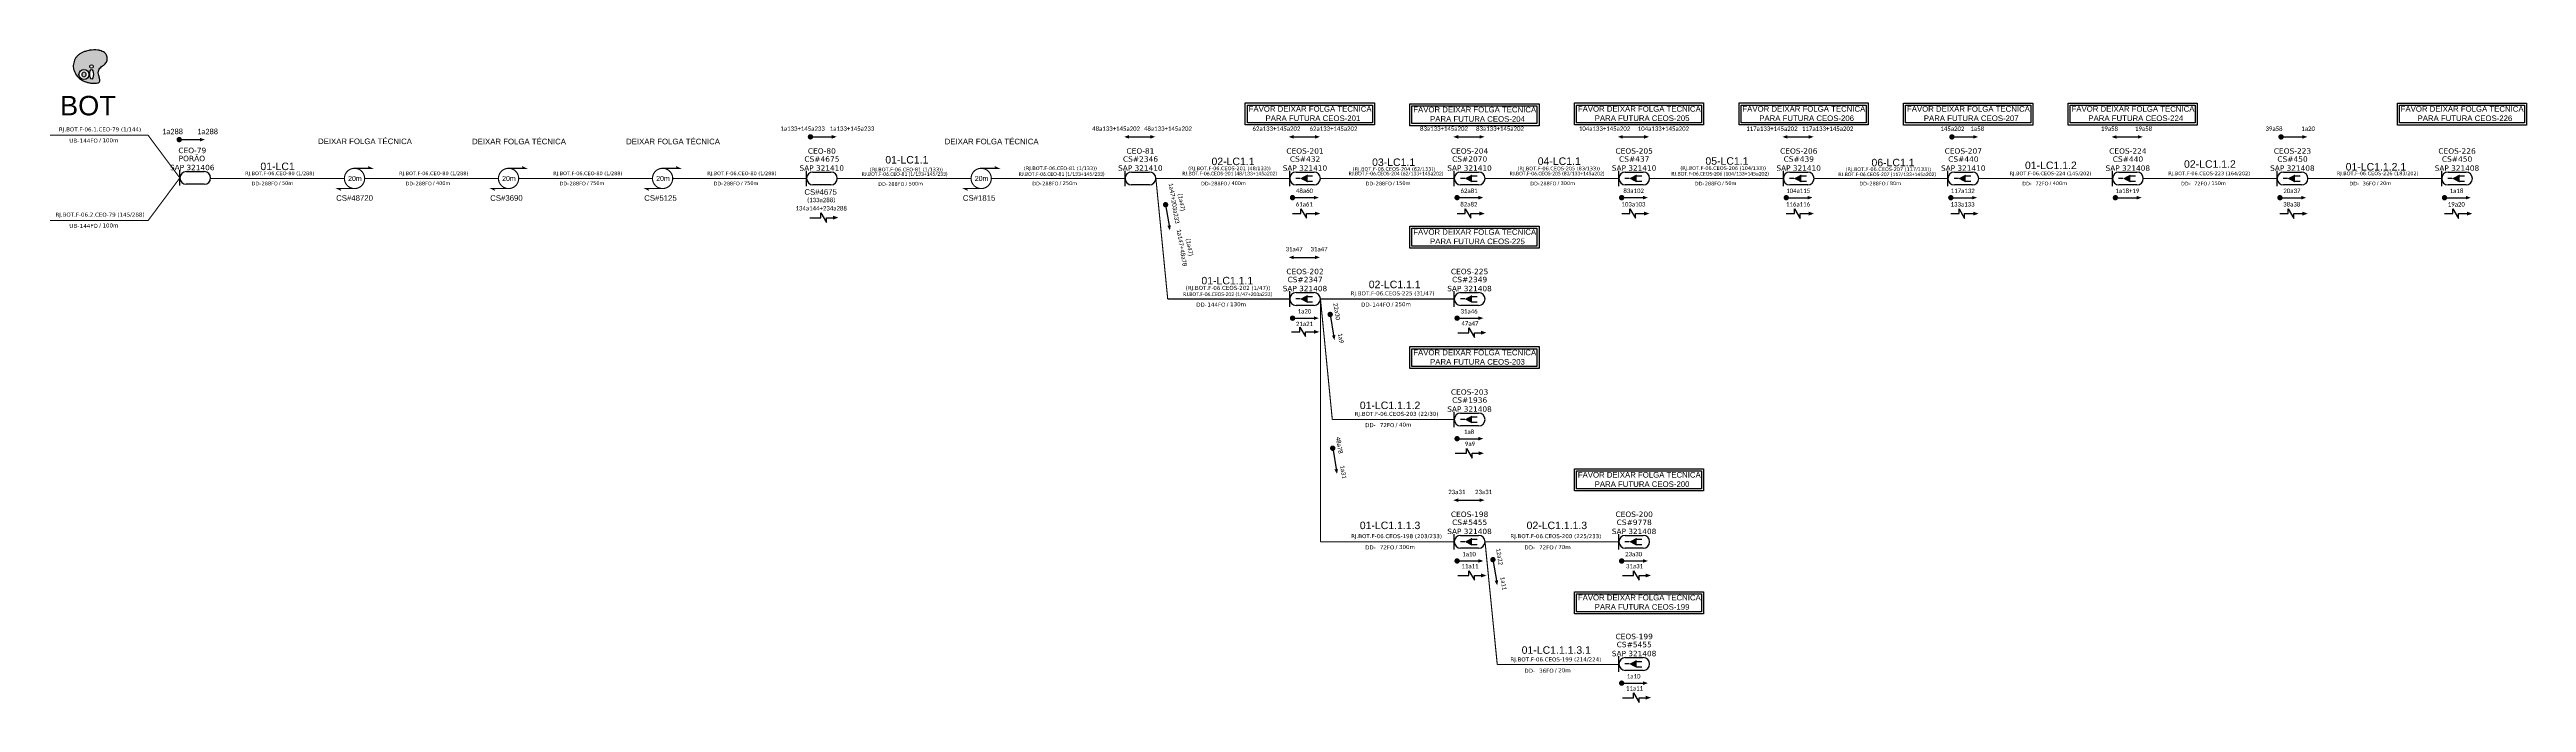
# Model space of a CAD drawing. Header units: inches. Extents: x 28 to 953, y -799 to -556.
import ezdxf
from ezdxf.enums import TextEntityAlignment as Align

# ---------------------------------------------------------------- set-up
doc = ezdxf.new("R2010")
doc.units = ezdxf.units.IN
doc.header["$MEASUREMENT"] = 0
doc.linetypes.add('ARILSUPP', pattern=[2.98, 1.42, -0.71, 0.14, -0.71])
for name, color, linetype in [('20.4-CEO', 1, 'Continuous'), ('20.4-CEOS', 1, 'Continuous'), ('20.5-CABO AÉREO', 1, 'Continuous'), ('CEO', 1, 'Continuous'), ('LC1', 3, 'Continuous'), ('SETA', 7, 'Continuous')]:
    doc.layers.add(name, color=color, linetype=linetype)
doc.layers.add('40.1-ETIQUETAS', color=1, linetype='Continuous', lineweight=20)
doc.styles.add('ARIAL', font='arial.ttf')
doc.styles.add('siredit', font='verdana.ttf')

# ---------------------------------------------------------------- blocks, each defined once
blk = doc.blocks.new('OI')
h = blk.add_hatch(color=40)
edge = h.paths.add_edge_path()
edge.add_spline(control_points=[(4.35, -0.67), (3.92, -0.99), (3.26, -1.5), (2.81, -2.59), (2.9, -3.5), (3.06, -4.27), (3.31, -4.85), (3.37, -5.39), (3.4, -5.88), (3.2, -6.4), (2.54, -6.61), (1.65, -6.63), (0.55, -6.67), (-0.56, -6.42), (-1.61, -6.14), (-2.77, -5.61), (-3.92, -4.77), (-4.89, -3.7), (-5.34, -2.65), (-5.6, -1.94), (-5.85, -0.96), (-5.71, 0.47), (-5.1, 2.02), (-4.14, 3.02), (-3.3, 3.61), (-2.37, 4.16), (-1.36, 4.44), (-0.56, 4.7), (0.79, 4.85), (2.24, 4.97), (3.79, 4.57), (4.67, 4.21), (5.44, 3.65), (5.76, 2.99), (6.03, 2.21), (6.01, 1.46), (5.72, 0.64), (5.31, 0.08), (4.88, -0.38), (4.51, -0.55), (4.35, -0.67)], knot_values=[0, 0, 0, 0, 1.60434, 2.417191, 3.427595, 4.282808, 4.776746, 5.304182, 5.888771, 6.258406, 6.858137, 7.79129, 8.986195, 10.124242, 11.187857, 12.242908, 13.953784, 15.414161, 16.515391, 17.349188, 17.675853, 19.552021, 21.515531, 22.568638, 23.63245, 24.621084, 25.782718, 26.745347, 27.142653, 29.870543, 31.004649, 31.921532, 32.709589, 33.801391, 34.042471, 35.192333, 35.971461, 36.628871, 37.254359, 37.836911, 37.836911, 37.836911, 37.836911], degree=3, periodic=0)
h.paths.add_polyline_path([(1.13, -0.87, -1), (-0.04, -0.87, -1)], flags=16)
edge = h.paths.add_edge_path(flags=16)
edge.add_ellipse((0.56, -3.59), major_axis=(-0.02, 1.71), ratio=0.361305, start_angle=0, end_angle=360)
h.paths.add_polyline_path([(-0.36, -3.62, -1), (-3.8, -3.62, -1)], flags=16)
edge = h.paths.add_edge_path(flags=0)
edge.add_ellipse((-2.08, -3.62), major_axis=(0, 0.885), ratio=0.758294, start_angle=0, end_angle=360)
at = {"color": 40}
for centre, radius in [((-2.08, -3.62), 1.72), ((0.54, -0.87), 0.587)]:
    blk.add_circle(centre, radius, dxfattribs=at)
blk.add_ellipse((-2.08, -3.62), major_axis=(0, 0.885), ratio=0.758294, start_param=-3.141592653589792, end_param=3.141592653589792, dxfattribs=at)
blk.add_ellipse((0.56, -3.59), major_axis=(-0.02, 1.71), ratio=0.361305, dxfattribs=at)
at = {"color": 40, "start_tangent": (-0.800898, -0.598801), "end_tangent": (-0.800898, -0.598801)}
blk.add_spline([(4.35, -0.67), (3.2, -1.78), (2.9, -2.54), (2.92, -3.55), (3.12, -4.38), (3.28, -4.85), (3.37, -5.37), (3.35, -5.95), (3.2, -6.29), (2.66, -6.55), (1.73, -6.63), (0.54, -6.62), (-0.58, -6.41), (-1.6, -6.11), (-2.56, -5.67), (-3.95, -4.67), (-4.89, -3.56), (-5.37, -2.56), (-5.64, -1.78), (-5.72, -1.46), (-5.63, 0.42), (-4.84, 2.22), (-4.13, 2.99), (-3.27, 3.62), (-2.4, 4.09), (-1.3, 4.47), (-0.37, 4.72), (0.02, 4.77), (2.75, 4.8), (3.85, 4.53), (4.69, 4.16), (5.31, 3.68), (5.85, 2.73), (5.93, 2.5), (5.94, 1.35), (5.67, 0.62), (5.29, 0.08), (4.84, -0.36), (4.35, -0.67)], degree=3, dxfattribs=at)
blk = doc.blocks.new('ETIQUETA_RS5F')
at = {"layer": '40.1-ETIQUETAS', "color": 0, "style": 'siredit'}
blk.add_text('/', height=1.5, dxfattribs=at).set_placement((1.55, -1.95), align=Align.MIDDLE_RIGHT)
for tag, p in [('ETIQUETA_R_SECUNDARIA', (1.18, 2.1)), ('ETIQUETA_R_PRIMARIA', (1.18, 4.1)), ('F_ATIVAS/F_MORTAS', (1.11, -4.24))]:
    blk.add_attdef(tag, text='', height=1.5, dxfattribs=at).set_placement(p, align=Align.MIDDLE_CENTER)
for tag, p in [('TIPO_CABO', (-6.62, -2.12)), ('CAP_CABO', (0.37, -2.09))]:
    blk.add_attdef(tag, text='', height=1.5, dxfattribs=at).set_placement(p, align=Align.MIDDLE_RIGHT)
for tag, p in [('FUSÃO_1', (0.82, -8.39)), ('FUSÃO_2', (0.82, -10.6)), ('FUSÃO_3', (0.82, -12.93)), ('FUSÃO_4', (0.82, -15.14)), ('FUSÃO_5', (0.82, -17.16))]:
    blk.add_attdef(tag, text='', height=1.5, dxfattribs=at).set_placement(p, align=Align.CENTER)
blk.add_attdef('METROS', text='', height=1.5, dxfattribs=at).set_placement((2.11, -1.95), align=Align.MIDDLE_LEFT)

msp = doc.modelspace()

# ---------------------------------------------------------------- linework, layer by layer
at = {"color": 5, "ltscale": 9e-07}
for points in [[(474.74, -575.52), (522.99, -575.52), (522.99, -583.73), (474.74, -583.73)], [(475.51, -576.29), (522.22, -576.29), (522.22, -582.96), (475.51, -582.96)], [(536.24, -575.79), (584.49, -575.79), (584.49, -584), (536.24, -584)], [(537.01, -576.55), (583.72, -576.55), (583.72, -583.23), (537.01, -583.23)], [(597.75, -575.52), (646.01, -575.52), (646.01, -583.73), (597.75, -583.73)], [(598.52, -576.29), (645.24, -576.29), (645.24, -582.96), (598.52, -582.96)], [(659.24, -575.52), (707.49, -575.52), (707.49, -583.73), (659.24, -583.73)], [(660, -576.29), (706.72, -576.29), (706.72, -582.96), (660, -582.96)], [(720.74, -575.53), (768.99, -575.53), (768.99, -583.74), (720.74, -583.74)], [(721.5, -576.3), (768.22, -576.3), (768.22, -582.97), (721.5, -582.97)], [(536.24, -621.49), (584.49, -621.49), (584.49, -629.7), (536.24, -629.7)], [(537.01, -622.26), (583.72, -622.26), (583.72, -628.93), (537.01, -628.93)], [(536.24, -666.49), (584.49, -666.49), (584.49, -674.71), (536.24, -674.71)], [(537.01, -667.26), (583.72, -667.26), (583.72, -673.94), (537.01, -673.94)]]:
    msp.add_lwpolyline(points, close=True, dxfattribs=at)
at = {"color": 3, "ltscale": 9e-07}
for points in [[(782.24, -575.53), (830.49, -575.53), (830.49, -583.74), (782.24, -583.74)], [(783, -576.3), (829.72, -576.3), (829.72, -582.97), (783, -582.97)], [(905.24, -575.53), (953.49, -575.53), (953.49, -583.74), (905.24, -583.74)], [(906, -576.3), (952.72, -576.3), (952.72, -582.97), (906, -582.97)], [(597.74, -712.15), (645.99, -712.15), (645.99, -720.37), (597.74, -720.37)], [(598.51, -712.92), (645.22, -712.92), (645.22, -719.6), (598.51, -719.6)], [(597.75, -758.01), (646.01, -758.01), (646.01, -766.23), (597.75, -766.23)], [(598.52, -758.78), (645.24, -758.78), (645.24, -765.46), (598.52, -765.46)]]:
    msp.add_lwpolyline(points, close=True, dxfattribs=at)
at = {"color": 5}
for points, const_width in [([(75.86, -589.2, 1), (76.86, -589.2, 1)], 1), ([(141.86, -599.91, 1.000012), (141.86, -607.47, 0.999978)], 0.42), ([(199.42, -599.91, 1.000012), (199.42, -607.47, 0.999978)], 0.42), ([(256.98, -599.91, 1.000012), (256.98, -607.47, 0.999978)], 0.42), ([(376.04, -599.91, 1.000012), (376.04, -607.47, 0.999978)], 0.42)]:
    msp.add_lwpolyline(points, format="xyb", close=True, dxfattribs=dict(at, const_width=const_width))
at = {"color": 7, "const_width": 1}
for points in [[(311.73, -588.16, 1), (312.73, -588.16, 1)], [(738.29, -588.19, 1), (739.29, -588.18, 1)], [(861.29, -588.19, 1), (862.29, -588.18, 1)], [(491.88, -610.86, 1), (492.88, -610.86, 1)], [(553.38, -610.86, 1), (554.38, -610.86, 1)], [(614.88, -610.86, 1), (615.88, -610.86, 1)], [(676.38, -610.87, 1), (677.38, -610.87, 1)], [(737.88, -610.89, 1), (738.88, -610.88, 1)], [(799.38, -610.89, 1), (800.38, -610.88, 1)], [(860.88, -610.89, 1), (861.88, -610.88, 1)], [(922.38, -610.89, 1), (923.38, -610.88, 1)], [(444.87, -613, 1), (445.03, -613.99, 1)], [(491.88, -655.87, 1), (492.88, -655.86, 1)], [(506.37, -653.98, 1), (506.53, -654.97, 1)], [(553.38, -655.87, 1), (554.38, -655.86, 1)], [(507.32, -703.93, 1), (507.48, -704.92, 1)], [(553.38, -700.87, 1), (554.38, -700.86, 1)], [(553.38, -746.53, 1), (554.38, -746.52, 1)], [(567.18, -745.54, 1), (567.35, -746.52, 1)], [(614.88, -746.53, 1), (615.88, -746.52, 1)], [(614.88, -792.15, 1), (615.88, -792.15, 1)]]:
    msp.add_lwpolyline(points, format="xyb", close=True, dxfattribs=at)
at = {"color": 7}
for points in [[(312.23, -588.16), (320.21, -588.16)], [(431.29, -588.16), (439.27, -588.16)], [(492.79, -588.16), (500.77, -588.16)], [(554.29, -588.16), (562.27, -588.16)], [(615.79, -588.16), (623.77, -588.16)], [(677.29, -588.17), (685.27, -588.17)], [(738.79, -588.19), (746.77, -588.19)], [(800.29, -588.19), (808.27, -588.19)], [(861.79, -588.19), (869.77, -588.19)], [(492.38, -610.86), (500.36, -610.86)], [(553.88, -610.86), (561.86, -610.86)], [(615.38, -610.86), (623.36, -610.86)], [(676.88, -610.87), (684.86, -610.87)], [(738.38, -610.88), (746.36, -610.88)], [(799.88, -610.88), (807.86, -610.88)], [(861.38, -610.88), (869.36, -610.88)], [(922.88, -610.88), (930.86, -610.88)], [(316.12, -618.35), (316.12, -616.58), (318.24, -620.11), (318.24, -618.35)], [(495.44, -616.81), (495.44, -615.04), (497.55, -618.58), (497.55, -616.81)], [(556.94, -616.81), (556.94, -615.04), (559.05, -618.58), (559.05, -616.81)], [(618.44, -616.81), (618.44, -615.04), (620.55, -618.58), (620.55, -616.81)], [(679.94, -616.82), (679.94, -615.05), (682.05, -618.59), (682.05, -616.82)], [(741.44, -616.83), (741.44, -615.07), (743.55, -618.6), (743.55, -616.83)], [(864.44, -616.83), (864.44, -615.07), (866.55, -618.6), (866.55, -616.83)], [(925.94, -616.83), (925.94, -615.07), (928.05, -618.6), (928.05, -616.83)], [(492.79, -633.17), (500.77, -633.17)], [(492.38, -655.86), (500.36, -655.86)], [(553.88, -655.86), (561.86, -655.86)], [(495.05, -660.98), (495.05, -659.21), (497.17, -662.74), (497.17, -660.98)], [(558.27, -661.3), (558.27, -659.53), (560.39, -663.06), (560.39, -661.3)], [(553.88, -700.87), (561.86, -700.87)], [(557.35, -706.32), (557.35, -704.56), (559.46, -708.09), (559.47, -706.32)], [(554.29, -723.83), (562.27, -723.83)], [(553.88, -746.53), (561.86, -746.53)], [(615.38, -746.53), (623.36, -746.53)], [(558.27, -751.96), (558.27, -750.19), (560.39, -753.72), (560.39, -751.96)], [(619.77, -751.96), (619.77, -750.19), (621.89, -753.72), (621.89, -751.96)], [(615.38, -792.15), (623.36, -792.15)], [(619.77, -797.58), (619.77, -795.81), (621.89, -799.35), (621.89, -797.58)]]:
    msp.add_lwpolyline(points, dxfattribs=at)
at = {"color": 5, "const_width": 0.394}
for points in [[(141.86, -599.91), (148.16, -599.91), (146.9, -599.28)], [(199.42, -599.91), (205.72, -599.91), (204.46, -599.28)], [(256.98, -599.91), (263.28, -599.91), (262.02, -599.28)], [(376.04, -599.91), (382.34, -599.91), (381.08, -599.28)], [(141.86, -607.47), (135.56, -607.47), (136.82, -608.1)], [(199.42, -607.47), (193.12, -607.47), (194.38, -608.1)], [(256.98, -607.47), (250.68, -607.47), (251.94, -608.1)], [(376.04, -607.47), (369.74, -607.47), (371, -608.1)]]:
    msp.add_lwpolyline(points, dxfattribs=at)
at = {"layer": '20.4-CEO', "color": 5}
for p, q in [((78.98, -601.11), (85.69, -601.11)), ((85.69, -605.89), (78.98, -605.89))]:
    msp.add_line(p, q, dxfattribs=at)
at = {"layer": '20.4-CEO', "color": 5, "const_width": 0.4}
for points in [[(28.09, -587.51), (64.71, -587.56), (76.58, -603.5)], [(28.09, -619.41), (64.71, -619.43), (76.58, -603.5)]]:
    msp.add_lwpolyline(points, dxfattribs=at)
at = {"layer": '20.4-CEO', "color": 5}
msp.add_lwpolyline([(76.58, -606.38), (76.58, -600.61)], dxfattribs=at)
for centre, start, end in [((78.98, -603.5), 90, 270), ((85.69, -603.5), 270, 90)]:
    msp.add_arc(centre, 2.39, start, end, dxfattribs=at)
at = {"layer": '20.4-CEOS', "color": 5}
for p, q in [((313.15, -601.3), (319.86, -601.3)), ((432.21, -601.3), (438.92, -601.3)), ((493.71, -601.3), (500.42, -601.3)), ((555.21, -601.3), (561.92, -601.3)), ((616.71, -601.3), (623.42, -601.3)), ((678.21, -601.31), (684.92, -601.31)), ((739.71, -601.33), (746.42, -601.33)), ((319.86, -606.09), (313.15, -606.09)), ((438.92, -606.09), (432.21, -606.09)), ((500.42, -606.09), (493.71, -606.09)), ((561.92, -606.09), (555.21, -606.09)), ((623.42, -606.09), (616.71, -606.09)), ((684.92, -606.1), (678.21, -606.1)), ((746.42, -606.11), (739.71, -606.11)), ((493.71, -646.31), (500.42, -646.31)), ((555.21, -646.31), (561.92, -646.31)), ((500.42, -651.09), (493.71, -651.09)), ((561.92, -651.09), (555.21, -651.09)), ((555.21, -691.31), (561.92, -691.31)), ((561.92, -696.1), (555.21, -696.1))]:
    msp.add_line(p, q, dxfattribs=at)
at = {"layer": '20.4-CEOS', "color": 8}
for p, q in [((801.21, -601.33), (807.92, -601.33)), ((924.21, -601.33), (930.92, -601.33)), ((807.92, -606.11), (801.21, -606.11)), ((930.92, -606.11), (924.21, -606.11)), ((616.71, -736.97), (623.42, -736.97)), ((623.42, -741.76), (616.71, -741.76)), ((616.71, -782.59), (623.42, -782.59)), ((623.42, -787.38), (616.71, -787.38))]:
    msp.add_line(p, q, dxfattribs=at)
at = {"layer": '20.4-CEOS', "color": 1}
for p, q in [((862.71, -601.33), (869.42, -601.33)), ((869.42, -606.11), (862.71, -606.11)), ((555.21, -736.97), (561.92, -736.97)), ((561.92, -741.76), (555.21, -741.76))]:
    msp.add_line(p, q, dxfattribs=at)
at = {"layer": '20.4-CEOS', "color": 5}
for points in [[(310.76, -606.58), (310.76, -600.81)], [(429.82, -606.58), (429.82, -600.81)], [(491.32, -606.58), (491.32, -600.81)], [(552.82, -606.58), (552.82, -600.81)], [(614.32, -606.58), (614.32, -600.81)], [(675.82, -606.59), (675.82, -600.82)], [(737.32, -606.6), (737.32, -600.83)], [(495.21, -603.69), (493.6, -603.69)], [(497.86, -602.74), (499.9, -602.74)], [(497.86, -604.74), (499.9, -604.74)], [(556.71, -603.69), (555.1, -603.69)], [(559.36, -602.74), (561.4, -602.74)], [(559.36, -604.74), (561.4, -604.74)], [(618.21, -603.69), (616.6, -603.69)], [(620.86, -602.74), (622.9, -602.74)], [(620.86, -604.74), (622.9, -604.74)], [(679.71, -603.71), (678.1, -603.71)], [(682.36, -602.76), (684.4, -602.76)], [(682.36, -604.75), (684.4, -604.75)], [(741.21, -603.72), (739.6, -603.72)], [(743.86, -602.77), (745.9, -602.77)], [(743.86, -604.76), (745.9, -604.76)], [(491.32, -651.58), (491.32, -645.81)], [(497.86, -647.75), (499.9, -647.75)], [(552.82, -651.58), (552.82, -645.81)], [(559.36, -647.75), (561.4, -647.75)], [(495.21, -648.7), (493.6, -648.7)], [(497.86, -649.74), (499.9, -649.74)], [(556.71, -648.7), (555.1, -648.7)], [(559.36, -649.74), (561.4, -649.74)], [(552.82, -696.59), (552.82, -690.82)], [(556.71, -693.7), (555.1, -693.7)], [(559.36, -692.75), (561.4, -692.75)], [(559.36, -694.74), (561.4, -694.74)]]:
    msp.add_lwpolyline(points, dxfattribs=at)
at = {"layer": '20.4-CEOS', "color": 8}
for points in [[(798.82, -606.6), (798.82, -600.83)], [(921.82, -606.6), (921.82, -600.83)], [(802.71, -603.72), (801.1, -603.72)], [(805.36, -602.77), (807.4, -602.77)], [(805.36, -604.76), (807.4, -604.76)], [(925.71, -603.72), (924.1, -603.72)], [(928.36, -602.77), (930.4, -602.77)], [(928.36, -604.76), (930.4, -604.76)], [(614.32, -742.25), (614.32, -736.48)], [(618.21, -739.36), (616.6, -739.36)], [(620.86, -738.41), (622.9, -738.41)], [(620.86, -740.4), (622.9, -740.4)], [(614.32, -787.87), (614.32, -782.1)], [(618.21, -784.98), (616.6, -784.98)], [(620.86, -784.03), (622.9, -784.03)], [(620.86, -786.03), (622.9, -786.03)]]:
    msp.add_lwpolyline(points, dxfattribs=at)
at = {"layer": '20.4-CEOS', "color": 1}
for points in [[(860.32, -606.6), (860.32, -600.83)], [(864.21, -603.72), (862.6, -603.72)], [(866.86, -602.77), (868.9, -602.77)], [(866.86, -604.76), (868.9, -604.76)], [(552.82, -742.25), (552.82, -736.48)], [(556.71, -739.36), (555.1, -739.36)], [(559.36, -738.41), (561.4, -738.41)], [(559.36, -740.4), (561.4, -740.4)]]:
    msp.add_lwpolyline(points, dxfattribs=at)
at = {"layer": '20.4-CEOS', "color": 5}
for points in [[(495.21, -603.69, 0, 2.95, 0), (497.98, -603.69, 2.95, 2.95, 0)], [(556.71, -603.69, 0, 2.95, 0), (559.48, -603.69, 2.95, 2.95, 0)], [(618.21, -603.69, 0, 2.95, 0), (620.98, -603.69, 2.95, 2.95, 0)], [(679.71, -603.71, 0, 2.95, 0), (682.48, -603.71, 2.95, 2.95, 0)], [(741.21, -603.72, 0, 2.95, 0), (743.98, -603.72, 2.95, 2.95, 0)], [(495.21, -648.7, 0, 2.95, 0), (497.98, -648.7, 2.95, 2.95, 0)], [(556.71, -648.7, 0, 2.95, 0), (559.48, -648.7, 2.95, 2.95, 0)], [(556.71, -693.7, 0, 2.95, 0), (559.48, -693.7, 2.95, 2.95, 0)]]:
    msp.add_lwpolyline(points, format="xyseb", dxfattribs=at)
at = {"layer": '20.4-CEOS', "color": 8}
for points in [[(802.71, -603.72, 0, 2.95, 0), (805.48, -603.72, 2.95, 2.95, 0)], [(925.71, -603.72, 0, 2.95, 0), (928.48, -603.72, 2.95, 2.95, 0)], [(618.21, -739.36, 0, 2.95, 0), (620.98, -739.36, 2.95, 2.95, 0)], [(618.21, -784.98, 0, 2.95, 0), (620.98, -784.98, 2.95, 2.95, 0)]]:
    msp.add_lwpolyline(points, format="xyseb", dxfattribs=at)
at = {"layer": '20.4-CEOS', "color": 1}
for points in [[(864.21, -603.72, 0, 2.95, 0), (866.98, -603.72, 2.95, 2.95, 0)], [(556.71, -739.36, 0, 2.95, 0), (559.48, -739.36, 2.95, 2.95, 0)]]:
    msp.add_lwpolyline(points, format="xyseb", dxfattribs=at)
at = {"layer": '20.4-CEOS', "color": 5}
for centre, start, end in [((313.15, -603.69), 90, 270), ((319.86, -603.69), 270, 90), ((432.21, -603.69), 90, 270), ((438.92, -603.69), 270, 90), ((493.71, -603.69), 90, 270), ((500.42, -603.69), 270, 90), ((555.21, -603.69), 90, 270), ((561.92, -603.69), 270, 90), ((616.71, -603.69), 90, 270), ((623.42, -603.69), 270, 90), ((678.21, -603.71), 90, 270), ((684.92, -603.71), 270, 90), ((739.71, -603.72), 90, 270), ((746.42, -603.72), 270, 90), ((493.71, -648.7), 90, 270), ((500.42, -648.7), 270, 90), ((555.21, -648.7), 90, 270), ((561.92, -648.7), 270, 90), ((555.21, -693.7), 90, 270), ((561.92, -693.7), 270, 90)]:
    msp.add_arc(centre, 2.39, start, end, dxfattribs=at)
at = {"layer": '20.4-CEOS', "color": 8}
for centre, start, end in [((801.21, -603.72), 90, 270), ((807.92, -603.72), 270, 90), ((924.21, -603.72), 90, 270), ((930.92, -603.72), 270, 90), ((616.71, -739.36), 90, 270), ((623.42, -739.36), 270, 90), ((616.71, -784.98), 90, 270), ((623.42, -784.98), 270, 90)]:
    msp.add_arc(centre, 2.39, start, end, dxfattribs=at)
at = {"layer": '20.4-CEOS', "color": 1}
for centre, start, end in [((862.71, -603.72), 90, 270), ((869.42, -603.72), 270, 90), ((555.21, -739.36), 90, 270), ((561.92, -739.36), 270, 90)]:
    msp.add_arc(centre, 2.39, start, end, dxfattribs=at)
at = {"layer": '20.5-CABO AÉREO', "color": 5, "ltscale": 8, "const_width": 0.4}
for points in [[(88.08, -603.69), (138.08, -603.69)], [(145.64, -603.69), (195.64, -603.69)], [(203.2, -603.69), (253.2, -603.69)], [(260.76, -603.69), (310.76, -603.69)], [(322.26, -603.69), (372.26, -603.69)], [(379.82, -603.69), (429.82, -603.69)], [(441.32, -603.69), (491.32, -603.69)], [(441.32, -603.69), (445.74, -648.7)], [(502.82, -603.69), (552.82, -603.69)], [(564.32, -603.69), (614.32, -603.69)], [(625.82, -603.71), (675.82, -603.71)], [(687.32, -603.72), (737.32, -603.72)], [(445.74, -648.7), (491.32, -648.7)], [(502.82, -648.7), (507.24, -693.7)], [(502.82, -648.7), (552.82, -648.7)], [(507.24, -693.7), (552.82, -693.7)]]:
    msp.add_lwpolyline(points, dxfattribs=at)
at = {"layer": '20.5-CABO AÉREO', "color": 1, "ltscale": 8, "const_width": 0.4}
for points in [[(748.82, -603.72), (798.82, -603.72)], [(810.32, -603.72), (860.32, -603.72)], [(871.82, -603.72), (921.82, -603.72)], [(502.82, -648.7), (502.82, -739.36)], [(502.82, -739.36), (552.82, -739.36)], [(564.32, -739.36), (568.89, -785.2)], [(564.32, -739.36), (614.32, -739.36)], [(568.89, -785.2), (614.33, -785.2)]]:
    msp.add_lwpolyline(points, dxfattribs=at)
at = {"layer": 'SETA', "color": 5}
msp.add_lwpolyline([(76.36, -589.2), (85.06, -589.2)], dxfattribs=at)
at = {"layer": 'SETA', "color": 7}
for points in [[(311.97, -618.35), (316.12, -618.35)], [(318.24, -618.35), (321.43, -618.35)], [(444.95, -613.49), (446.35, -621.98)], [(492.38, -616.81), (495.44, -616.81)], [(497.55, -616.81), (500.74, -616.81)], [(553.88, -616.81), (556.94, -616.81)], [(559.05, -616.81), (562.24, -616.81)], [(615.38, -616.81), (618.44, -616.81)], [(620.55, -616.81), (623.74, -616.81)], [(676.88, -616.82), (679.94, -616.82)], [(682.05, -616.82), (685.24, -616.82)], [(738.38, -616.83), (741.44, -616.83)], [(743.55, -616.83), (746.74, -616.83)], [(861.38, -616.83), (864.44, -616.83)], [(866.55, -616.83), (869.74, -616.83)], [(922.88, -616.83), (925.94, -616.83)], [(928.05, -616.83), (931.24, -616.83)], [(506.45, -654.47), (507.85, -662.96)], [(491.99, -660.98), (495.05, -660.98)], [(497.17, -660.98), (500.36, -660.98)], [(554.13, -661.3), (558.27, -661.3)], [(560.39, -661.3), (563.58, -661.3)], [(507.4, -704.42), (508.8, -712.91)], [(553.2, -706.32), (557.35, -706.32)], [(559.47, -706.32), (562.66, -706.32)], [(567.26, -746.03), (568.67, -754.51)], [(554.13, -751.96), (558.27, -751.96)], [(560.39, -751.96), (563.58, -751.96)], [(615.63, -751.96), (619.77, -751.96)], [(621.89, -751.96), (625.08, -751.96)], [(615.63, -797.58), (619.77, -797.58)], [(621.89, -797.58), (625.08, -797.58)]]:
    msp.add_lwpolyline(points, dxfattribs=at)
at = {"layer": 'SETA', "color": 5}
msp.add_solid([(84.1, -588.53), (85.94, -589.19), (84.11, -589.87)], dxfattribs=at)
at = {"layer": 'SETA', "color": 7}
for points in [[(320.21, -587.5), (322.05, -588.15), (320.22, -588.83)], [(431.3, -588.83), (429.46, -588.17), (431.29, -587.5)], [(439.27, -587.5), (441.11, -588.15), (439.28, -588.83)], [(500.77, -587.5), (502.61, -588.15), (500.78, -588.83)], [(554.3, -588.83), (552.46, -588.17), (554.29, -587.5)], [(562.27, -587.5), (564.11, -588.15), (562.28, -588.83)], [(615.8, -588.83), (613.96, -588.17), (615.79, -587.5)], [(623.77, -587.5), (625.61, -588.15), (623.78, -588.83)], [(677.3, -588.84), (675.46, -588.18), (677.29, -587.51)], [(685.27, -587.51), (687.11, -588.16), (685.28, -588.84)], [(746.77, -587.52), (748.61, -588.18), (746.78, -588.85)], [(800.3, -588.85), (798.46, -588.2), (800.29, -587.52)], [(808.27, -587.52), (810.11, -588.18), (808.28, -588.85)], [(869.77, -587.52), (871.61, -588.18), (869.78, -588.85)], [(500.36, -610.19), (502.19, -610.85), (500.36, -611.53)], [(561.86, -610.19), (563.69, -610.85), (561.86, -611.53)], [(623.36, -610.19), (625.19, -610.85), (623.36, -611.53)], [(684.86, -610.2), (686.69, -610.86), (684.86, -611.54)], [(746.36, -610.22), (748.19, -610.87), (746.36, -611.55)], [(807.86, -610.22), (809.69, -610.87), (807.86, -611.55)], [(869.36, -610.22), (871.19, -610.87), (869.36, -611.55)], [(930.86, -610.22), (932.69, -610.87), (930.86, -611.55)], [(320.67, -617.6), (322.69, -618.33), (320.67, -619.06)], [(500.74, -616.08), (502.76, -616.81), (500.74, -617.54)], [(562.24, -616.08), (564.26, -616.81), (562.24, -617.54)], [(623.74, -616.08), (625.76, -616.81), (623.74, -617.54)], [(685.24, -616.09), (687.26, -616.82), (685.24, -617.56)], [(746.74, -616.1), (748.76, -616.83), (746.74, -617.57)], [(869.74, -616.1), (871.76, -616.83), (869.74, -617.57)], [(931.24, -616.1), (933.26, -616.83), (931.24, -617.57)], [(446.91, -621.18), (446.55, -623.1), (445.6, -621.4)], [(492.8, -633.83), (490.96, -633.18), (492.79, -632.5)], [(500.77, -632.5), (502.61, -633.16), (500.78, -633.83)], [(500.36, -655.2), (502.19, -655.85), (500.36, -656.53)], [(561.86, -655.2), (563.69, -655.85), (561.86, -656.53)], [(500.36, -660.25), (502.38, -660.98), (500.36, -661.71)], [(508.41, -662.16), (508.05, -664.08), (507.1, -662.38)], [(562.82, -660.55), (564.84, -661.28), (562.82, -662.02)], [(561.86, -700.2), (563.69, -700.86), (561.86, -701.53)], [(509.36, -712.11), (509, -714.03), (508.04, -712.33)], [(561.9, -705.58), (563.91, -706.31), (561.9, -707.04)], [(554.3, -724.5), (552.46, -723.84), (554.29, -723.16)], [(562.27, -723.16), (564.11, -723.82), (562.28, -724.5)], [(561.86, -745.86), (563.69, -746.52), (561.86, -747.19)], [(623.36, -745.86), (625.19, -746.52), (623.36, -747.19)], [(562.82, -751.21), (564.84, -751.95), (562.82, -752.68)], [(569.22, -753.72), (568.86, -755.64), (567.91, -753.94)], [(624.32, -751.21), (626.34, -751.95), (624.32, -752.68)], [(623.36, -791.48), (625.19, -792.14), (623.36, -792.82)], [(624.32, -796.83), (626.34, -797.57), (624.32, -798.3)]]:
    msp.add_solid(points, dxfattribs=at)
at = {"layer": 'SETA', "color": 8}
msp.add_solid([(492.8, -588.83), (490.96, -588.17), (492.79, -587.5)], dxfattribs=at)

# ---------------------------------------------------------------- block references
at = {"color": 5, "xscale": 1.080298785824793, "yscale": 1.080298769640649, "zscale": 1.080298775555462, "rotation": 0.1532885625447551}
msp.add_blockref('OI', (42.99, -560.96), dxfattribs=at)
at = {"layer": '40.1-ETIQUETAS', "color": 7}
ref = msp.add_blockref('ETIQUETA_RS5F', (45.57, -587.48), dxfattribs=at)
ref.add_attrib('ETIQUETA_R_SECUNDARIA', 'RJ.BOT.F-06.1.CEO-79 (1/144)', dxfattribs={"color": 0, "height": 1.5, "style": 'siredit'}).set_placement((46.75, -585.38), align=Align.MIDDLE_CENTER)
ref.add_attrib('TIPO_CABO', 'UB-', dxfattribs={"color": 0, "height": 1.5, "style": 'siredit'}).set_placement((38.95, -589.6), align=Align.MIDDLE_RIGHT)
ref.add_attrib('CAP_CABO', '144FO', dxfattribs={"color": 0, "height": 1.5, "style": 'siredit'}).set_placement((45.93, -589.58), align=Align.MIDDLE_RIGHT)
ref.add_attrib('METROS', '100m', dxfattribs={"color": 0, "height": 1.5, "style": 'siredit'}).set_placement((47.68, -589.44), align=Align.MIDDLE_LEFT)
ref = msp.add_blockref('ETIQUETA_RS5F', (112.82, -603.69), dxfattribs=dict(at, xscale=0.9000000000000057, yscale=0.8999999999999773, zscale=0.9))
ref.add_attrib('ETIQUETA_R_SECUNDARIA', 'RJ.BOT.F-06.CEO-80 (1/288)', dxfattribs={"color": 0, "height": 1.35, "style": 'siredit'}).set_placement((113.91, -601.8), align=Align.MIDDLE_CENTER)
ref.add_attrib('TIPO_CABO', 'DD-', dxfattribs={"color": 0, "height": 1.35, "style": 'siredit'}).set_placement((106.89, -605.6), align=Align.MIDDLE_RIGHT)
ref.add_attrib('CAP_CABO', '288FO', dxfattribs={"color": 0, "height": 1.35, "style": 'siredit'}).set_placement((113.18, -605.58), align=Align.MIDDLE_RIGHT)
ref.add_attrib('METROS', '50m', dxfattribs={"color": 0, "height": 1.35, "style": 'siredit'}).set_placement((114.75, -605.45), align=Align.MIDDLE_LEFT)
ref = msp.add_blockref('ETIQUETA_RS5F', (170.38, -603.69), dxfattribs=dict(at, xscale=0.9000000000000057, yscale=0.8999999999999773, zscale=0.9))
ref.add_attrib('ETIQUETA_R_SECUNDARIA', 'RJ.BOT.F-06.CEO-80 (1/288)', dxfattribs={"color": 0, "height": 1.35, "style": 'siredit'}).set_placement((171.47, -601.8), align=Align.MIDDLE_CENTER)
ref.add_attrib('TIPO_CABO', 'DD-', dxfattribs={"color": 0, "height": 1.35, "style": 'siredit'}).set_placement((164.45, -605.6), align=Align.MIDDLE_RIGHT)
ref.add_attrib('CAP_CABO', '288FO', dxfattribs={"color": 0, "height": 1.35, "style": 'siredit'}).set_placement((170.74, -605.58), align=Align.MIDDLE_RIGHT)
ref.add_attrib('METROS', '400m', dxfattribs={"color": 0, "height": 1.35, "style": 'siredit'}).set_placement((172.31, -605.45), align=Align.MIDDLE_LEFT)
ref = msp.add_blockref('ETIQUETA_RS5F', (227.94, -603.69), dxfattribs=dict(at, xscale=0.9000000000000057, yscale=0.8999999999999773, zscale=0.9))
ref.add_attrib('ETIQUETA_R_SECUNDARIA', 'RJ.BOT.F-06.CEO-80 (1/288)', dxfattribs={"color": 0, "height": 1.35, "style": 'siredit'}).set_placement((229.03, -601.8), align=Align.MIDDLE_CENTER)
ref.add_attrib('TIPO_CABO', 'DD-', dxfattribs={"color": 0, "height": 1.35, "style": 'siredit'}).set_placement((222.01, -605.6), align=Align.MIDDLE_RIGHT)
ref.add_attrib('CAP_CABO', '288FO', dxfattribs={"color": 0, "height": 1.35, "style": 'siredit'}).set_placement((228.3, -605.58), align=Align.MIDDLE_RIGHT)
ref.add_attrib('METROS', '750m', dxfattribs={"color": 0, "height": 1.35, "style": 'siredit'}).set_placement((229.87, -605.45), align=Align.MIDDLE_LEFT)
ref = msp.add_blockref('ETIQUETA_RS5F', (285.5, -603.69), dxfattribs=dict(at, xscale=0.9000000000000057, yscale=0.8999999999999773, zscale=0.9))
ref.add_attrib('ETIQUETA_R_SECUNDARIA', 'RJ.BOT.F-06.CEO-80 (1/288)', dxfattribs={"color": 0, "height": 1.35, "style": 'siredit'}).set_placement((286.59, -601.8), align=Align.MIDDLE_CENTER)
ref.add_attrib('TIPO_CABO', 'DD-', dxfattribs={"color": 0, "height": 1.35, "style": 'siredit'}).set_placement((279.57, -605.6), align=Align.MIDDLE_RIGHT)
ref.add_attrib('CAP_CABO', '288FO', dxfattribs={"color": 0, "height": 1.35, "style": 'siredit'}).set_placement((285.86, -605.58), align=Align.MIDDLE_RIGHT)
ref.add_attrib('METROS', '750m', dxfattribs={"color": 0, "height": 1.35, "style": 'siredit'}).set_placement((287.43, -605.45), align=Align.MIDDLE_LEFT)
at = {"layer": '40.1-ETIQUETAS', "color": 5}
ref = msp.add_blockref('ETIQUETA_RS5F', (347, -603.89), dxfattribs=dict(at, xscale=0.9000000000000057, yscale=0.8999999999999773, zscale=0.9))
ref.add_attrib('ETIQUETA_R_SECUNDARIA', '(RJ.BOT.F-06.CEO-81 (1/133))', dxfattribs={"color": 0, "height": 1.35, "style": 'siredit'}).set_placement((348.09, -600.34), align=Align.MIDDLE_CENTER)
ref.add_attrib('TIPO_CABO', 'DD-', dxfattribs={"color": 0, "height": 1.35, "style": 'siredit'}).set_placement((341.07, -605.79), align=Align.MIDDLE_RIGHT)
ref.add_attrib('CAP_CABO', '288FO', dxfattribs={"color": 0, "height": 1.35, "style": 'siredit'}).set_placement((347.36, -605.77), align=Align.MIDDLE_RIGHT)
ref.add_attrib('METROS', '500m', dxfattribs={"color": 0, "height": 1.35, "style": 'siredit'}).set_placement((348.93, -605.65), align=Align.MIDDLE_LEFT)
ref = msp.add_blockref('ETIQUETA_RS5F', (404.56, -603.69), dxfattribs=dict(at, xscale=0.9000000000000057, yscale=0.8999999999999773, zscale=0.9))
ref.add_attrib('ETIQUETA_R_SECUNDARIA', '(RJ.BOT.F-06.CEO-81 (1/133))', dxfattribs={"color": 0, "height": 1.35, "style": 'siredit'}).set_placement((405.65, -599.89), align=Align.MIDDLE_CENTER)
ref.add_attrib('TIPO_CABO', 'DD-', dxfattribs={"color": 0, "height": 1.35, "style": 'siredit'}).set_placement((398.63, -605.6), align=Align.MIDDLE_RIGHT)
ref.add_attrib('CAP_CABO', '288FO', dxfattribs={"color": 0, "height": 1.35, "style": 'siredit'}).set_placement((404.92, -605.58), align=Align.MIDDLE_RIGHT)
ref.add_attrib('METROS', '250m', dxfattribs={"color": 0, "height": 1.35, "style": 'siredit'}).set_placement((406.49, -605.45), align=Align.MIDDLE_LEFT)
ref = msp.add_blockref('ETIQUETA_RS5F', (467.65, -603.69), dxfattribs=dict(at, xscale=0.9000000000000057, yscale=0.8999999999999773, zscale=0.9))
ref.add_attrib('ETIQUETA_R_SECUNDARIA', '(RJ.BOT.F-06.CEOS-201 (48/133))', dxfattribs={"color": 0, "height": 1.35, "style": 'siredit'}).set_placement((468.82, -599.93), align=Align.MIDDLE_CENTER)
ref.add_attrib('TIPO_CABO', 'DD-', dxfattribs={"color": 0, "height": 1.35, "style": 'siredit'}).set_placement((461.72, -605.6), align=Align.MIDDLE_RIGHT)
ref.add_attrib('CAP_CABO', '288FO', dxfattribs={"color": 0, "height": 1.35, "style": 'siredit'}).set_placement((468.01, -605.58), align=Align.MIDDLE_RIGHT)
ref.add_attrib('METROS', '400m', dxfattribs={"color": 0, "height": 1.35, "style": 'siredit'}).set_placement((469.58, -605.45), align=Align.MIDDLE_LEFT)
ref = msp.add_blockref('ETIQUETA_RS5F', (529.15, -603.69), dxfattribs=dict(at, xscale=0.9000000000000057, yscale=0.8999999999999773, zscale=0.9))
ref.add_attrib('ETIQUETA_R_SECUNDARIA', '(RJ.BOT.F-06.CEOS-204 (62/133))', dxfattribs={"color": 0, "height": 1.35, "style": 'siredit'}).set_placement((530.28, -600.16), align=Align.MIDDLE_CENTER)
ref.add_attrib('TIPO_CABO', 'DD-', dxfattribs={"color": 0, "height": 1.35, "style": 'siredit'}).set_placement((523.22, -605.6), align=Align.MIDDLE_RIGHT)
ref.add_attrib('CAP_CABO', '288FO', dxfattribs={"color": 0, "height": 1.35, "style": 'siredit'}).set_placement((529.51, -605.58), align=Align.MIDDLE_RIGHT)
ref.add_attrib('METROS', '150m', dxfattribs={"color": 0, "height": 1.35, "style": 'siredit'}).set_placement((531.08, -605.45), align=Align.MIDDLE_LEFT)
ref = msp.add_blockref('ETIQUETA_RS5F', (590.65, -603.69), dxfattribs=dict(at, xscale=0.9000000000000057, yscale=0.8999999999999773, zscale=0.9))
ref.add_attrib('ETIQUETA_R_SECUNDARIA', '(RJ.BOT.F-06.CEOS-205 (83/133))', dxfattribs={"color": 0, "height": 1.35, "style": 'siredit'}).set_placement((591.86, -599.97), align=Align.MIDDLE_CENTER)
ref.add_attrib('TIPO_CABO', 'DD-', dxfattribs={"color": 0, "height": 1.35, "style": 'siredit'}).set_placement((584.72, -605.6), align=Align.MIDDLE_RIGHT)
ref.add_attrib('CAP_CABO', '288FO', dxfattribs={"color": 0, "height": 1.35, "style": 'siredit'}).set_placement((591.01, -605.58), align=Align.MIDDLE_RIGHT)
ref.add_attrib('METROS', '300m', dxfattribs={"color": 0, "height": 1.35, "style": 'siredit'}).set_placement((592.58, -605.45), align=Align.MIDDLE_LEFT)
ref = msp.add_blockref('ETIQUETA_RS5F', (652.15, -603.71), dxfattribs=dict(at, xscale=0.9000000000000057, yscale=0.8999999999999773, zscale=0.9))
ref.add_attrib('ETIQUETA_R_SECUNDARIA', '(RJ.BOT.F-06.CEOS-206 (104/133))', dxfattribs={"color": 0, "height": 1.35, "style": 'siredit'}).set_placement((653.31, -599.83), align=Align.MIDDLE_CENTER)
ref.add_attrib('TIPO_CABO', 'DD-', dxfattribs={"color": 0, "height": 1.35, "style": 'siredit'}).set_placement((646.22, -605.61), align=Align.MIDDLE_RIGHT)
ref.add_attrib('CAP_CABO', '288FO', dxfattribs={"color": 0, "height": 1.35, "style": 'siredit'}).set_placement((652.51, -605.59), align=Align.MIDDLE_RIGHT)
ref.add_attrib('METROS', '50m', dxfattribs={"color": 0, "height": 1.35, "style": 'siredit'}).set_placement((654.08, -605.47), align=Align.MIDDLE_LEFT)
ref = msp.add_blockref('ETIQUETA_RS5F', (713.65, -603.71), dxfattribs=dict(at, xscale=0.9000000000000057, yscale=0.8999999999999773, zscale=0.9))
ref.add_attrib('ETIQUETA_R_SECUNDARIA', '(RJ.BOT.F-06.CEOS-207 (117/133))', dxfattribs={"color": 0, "height": 1.35, "style": 'siredit'}).set_placement((715.01, -600.22), align=Align.MIDDLE_CENTER)
ref.add_attrib('TIPO_CABO', 'DD-', dxfattribs={"color": 0, "height": 1.35, "style": 'siredit'}).set_placement((707.72, -605.61), align=Align.MIDDLE_RIGHT)
ref.add_attrib('CAP_CABO', '288FO', dxfattribs={"color": 0, "height": 1.35, "style": 'siredit'}).set_placement((714.01, -605.59), align=Align.MIDDLE_RIGHT)
ref.add_attrib('METROS', '80m', dxfattribs={"color": 0, "height": 1.35, "style": 'siredit'}).set_placement((715.58, -605.47), align=Align.MIDDLE_LEFT)
at = {"layer": '40.1-ETIQUETAS', "color": 7}
ref = msp.add_blockref('ETIQUETA_RS5F', (774.53, -603.71), dxfattribs=dict(at, xscale=0.9000000000000057, yscale=0.8999999999999773, zscale=0.9))
ref.add_attrib('ETIQUETA_R_SECUNDARIA', 'RJ.BOT.F-06.CEOS-224 (145/202)', dxfattribs={"color": 0, "height": 1.35, "style": 'siredit'}).set_placement((775.62, -601.81), align=Align.MIDDLE_CENTER)
ref.add_attrib('TIPO_CABO', 'DD-', dxfattribs={"color": 0, "height": 1.35, "style": 'siredit'}).set_placement((768.6, -605.61), align=Align.MIDDLE_RIGHT)
ref.add_attrib('CAP_CABO', '72FO', dxfattribs={"color": 0, "height": 1.35, "style": 'siredit'}).set_placement((774.89, -605.59), align=Align.MIDDLE_RIGHT)
ref.add_attrib('METROS', '400m', dxfattribs={"color": 0, "height": 1.35, "style": 'siredit'}).set_placement((776.46, -605.47), align=Align.MIDDLE_LEFT)
ref = msp.add_blockref('ETIQUETA_RS5F', (833.86, -603.71), dxfattribs=dict(at, xscale=0.9000000000000057, yscale=0.8999999999999773, zscale=0.9))
ref.add_attrib('ETIQUETA_R_SECUNDARIA', 'RJ.BOT.F-06.CEOS-223 (164/202)', dxfattribs={"color": 0, "height": 1.35, "style": 'siredit'}).set_placement((834.95, -601.81), align=Align.MIDDLE_CENTER)
ref.add_attrib('TIPO_CABO', 'DD-', dxfattribs={"color": 0, "height": 1.35, "style": 'siredit'}).set_placement((827.93, -605.61), align=Align.MIDDLE_RIGHT)
ref.add_attrib('CAP_CABO', '72FO', dxfattribs={"color": 0, "height": 1.35, "style": 'siredit'}).set_placement((834.22, -605.59), align=Align.MIDDLE_RIGHT)
ref.add_attrib('METROS', '150m', dxfattribs={"color": 0, "height": 1.35, "style": 'siredit'}).set_placement((835.79, -605.47), align=Align.MIDDLE_LEFT)
ref = msp.add_blockref('ETIQUETA_RS5F', (896.8, -603.71), dxfattribs=dict(at, xscale=0.9000000000000057, yscale=0.8999999999999773, zscale=0.9))
ref.add_attrib('ETIQUETA_R_SECUNDARIA', 'RJ.BOT.F-06.CEOS-226 (183/202)', dxfattribs={"color": 0, "height": 1.35, "style": 'siredit'}).set_placement((897.89, -601.81), align=Align.MIDDLE_CENTER)
ref.add_attrib('TIPO_CABO', 'DD-', dxfattribs={"color": 0, "height": 1.35, "style": 'siredit'}).set_placement((890.88, -605.61), align=Align.MIDDLE_RIGHT)
ref.add_attrib('CAP_CABO', '36FO', dxfattribs={"color": 0, "height": 1.35, "style": 'siredit'}).set_placement((897.16, -605.59), align=Align.MIDDLE_RIGHT)
ref.add_attrib('METROS', '20m', dxfattribs={"color": 0, "height": 1.35, "style": 'siredit'}).set_placement((898.73, -605.47), align=Align.MIDDLE_LEFT)
ref = msp.add_blockref('ETIQUETA_RS5F', (45.57, -619.31), dxfattribs=at)
ref.add_attrib('ETIQUETA_R_SECUNDARIA', 'RJ.BOT.F-06.2.CEO-79 (145/288)', dxfattribs={"color": 0, "height": 1.5, "style": 'siredit'}).set_placement((46.75, -617.21), align=Align.MIDDLE_CENTER)
ref.add_attrib('TIPO_CABO', 'UB-', dxfattribs={"color": 0, "height": 1.5, "style": 'siredit'}).set_placement((38.95, -621.43), align=Align.MIDDLE_RIGHT)
ref.add_attrib('CAP_CABO', '144FO', dxfattribs={"color": 0, "height": 1.5, "style": 'siredit'}).set_placement((45.93, -621.4), align=Align.MIDDLE_RIGHT)
ref.add_attrib('METROS', '100m', dxfattribs={"color": 0, "height": 1.5, "style": 'siredit'}).set_placement((47.68, -621.26), align=Align.MIDDLE_LEFT)
at = {"layer": '40.1-ETIQUETAS', "color": 5}
ref = msp.add_blockref('ETIQUETA_RS5F', (466.92, -648.7), dxfattribs=at)
ref.add_attrib('ETIQUETA_R_SECUNDARIA', '(RJ.BOT.F-06.CEOS-202 (1/47))', dxfattribs={"color": 0, "height": 1.5, "style": 'siredit'}).set_placement((468.24, -644.56), align=Align.MIDDLE_CENTER)
ref.add_attrib('TIPO_CABO', 'DD-', dxfattribs={"color": 0, "height": 1.5, "style": 'siredit'}).set_placement((460.33, -650.81), align=Align.MIDDLE_RIGHT)
ref.add_attrib('CAP_CABO', '144FO', dxfattribs={"color": 0, "height": 1.5, "style": 'siredit'}).set_placement((467.32, -650.79), align=Align.MIDDLE_RIGHT)
ref.add_attrib('METROS', '130m', dxfattribs={"color": 0, "height": 1.5, "style": 'siredit'}).set_placement((469.06, -650.65), align=Align.MIDDLE_LEFT)
at = {"layer": '40.1-ETIQUETAS', "color": 7}
ref = msp.add_blockref('ETIQUETA_RS5F', (528.53, -648.7), dxfattribs=at)
ref.add_attrib('ETIQUETA_R_SECUNDARIA', 'RJ.BOT.F-06.CEOS-225 (31/47)', dxfattribs={"color": 0, "height": 1.5, "style": 'siredit'}).set_placement((529.74, -646.59), align=Align.MIDDLE_CENTER)
ref.add_attrib('TIPO_CABO', 'DD-', dxfattribs={"color": 0, "height": 1.5, "style": 'siredit'}).set_placement((521.94, -650.81), align=Align.MIDDLE_RIGHT)
ref.add_attrib('CAP_CABO', '144FO', dxfattribs={"color": 0, "height": 1.5, "style": 'siredit'}).set_placement((528.92, -650.79), align=Align.MIDDLE_RIGHT)
ref.add_attrib('METROS', '250m', dxfattribs={"color": 0, "height": 1.5, "style": 'siredit'}).set_placement((530.67, -650.65), align=Align.MIDDLE_LEFT)
ref = msp.add_blockref('ETIQUETA_RS5F', (530.03, -693.7), dxfattribs=at)
ref.add_attrib('ETIQUETA_R_SECUNDARIA', 'RJ.BOT.F-06.CEOS-203 (22/30)', dxfattribs={"color": 0, "height": 1.5, "style": 'siredit'}).set_placement((531.25, -691.6), align=Align.MIDDLE_CENTER)
ref.add_attrib('TIPO_CABO', 'DD-', dxfattribs={"color": 0, "height": 1.5, "style": 'siredit'}).set_placement((523.45, -695.82), align=Align.MIDDLE_RIGHT)
ref.add_attrib('CAP_CABO', '72FO', dxfattribs={"color": 0, "height": 1.5, "style": 'siredit'}).set_placement((530.43, -695.8), align=Align.MIDDLE_RIGHT)
ref.add_attrib('METROS', '40m', dxfattribs={"color": 0, "height": 1.5, "style": 'siredit'}).set_placement((532.18, -695.66), align=Align.MIDDLE_LEFT)
ref = msp.add_blockref('ETIQUETA_RS5F', (530.03, -739.36), dxfattribs=at)
ref.add_attrib('ETIQUETA_R_SECUNDARIA', 'RJ.BOT.F-06.CEOS-198 (203/233)', dxfattribs={"color": 0, "height": 1.5, "style": 'siredit'}).set_placement((531.25, -737.26), align=Align.MIDDLE_CENTER)
ref.add_attrib('TIPO_CABO', 'DD-', dxfattribs={"color": 0, "height": 1.5, "style": 'siredit'}).set_placement((523.45, -741.48), align=Align.MIDDLE_RIGHT)
ref.add_attrib('CAP_CABO', '72FO', dxfattribs={"color": 0, "height": 1.5, "style": 'siredit'}).set_placement((530.43, -741.45), align=Align.MIDDLE_RIGHT)
ref.add_attrib('METROS', '300m', dxfattribs={"color": 0, "height": 1.5, "style": 'siredit'}).set_placement((532.18, -741.32), align=Align.MIDDLE_LEFT)
ref = msp.add_blockref('ETIQUETA_RS5F', (589.56, -739.36), dxfattribs=at)
ref.add_attrib('ETIQUETA_R_SECUNDARIA', 'RJ.BOT.F-06.CEOS-200 (225/233)', dxfattribs={"color": 0, "height": 1.5, "style": 'siredit'}).set_placement((590.77, -737.26), align=Align.MIDDLE_CENTER)
ref.add_attrib('TIPO_CABO', 'DD-', dxfattribs={"color": 0, "height": 1.5, "style": 'siredit'}).set_placement((582.97, -741.48), align=Align.MIDDLE_RIGHT)
ref.add_attrib('CAP_CABO', '72FO', dxfattribs={"color": 0, "height": 1.5, "style": 'siredit'}).set_placement((589.95, -741.45), align=Align.MIDDLE_RIGHT)
ref.add_attrib('METROS', '70m', dxfattribs={"color": 0, "height": 1.5, "style": 'siredit'}).set_placement((591.7, -741.32), align=Align.MIDDLE_LEFT)
ref = msp.add_blockref('ETIQUETA_RS5F', (589.56, -785.4), dxfattribs=at)
ref.add_attrib('ETIQUETA_R_SECUNDARIA', 'RJ.BOT.F-06.CEOS-199 (214/224)', dxfattribs={"color": 0, "height": 1.5, "style": 'siredit'}).set_placement((590.77, -783.29), align=Align.MIDDLE_CENTER)
ref.add_attrib('TIPO_CABO', 'DD-', dxfattribs={"color": 0, "height": 1.5, "style": 'siredit'}).set_placement((582.97, -787.51), align=Align.MIDDLE_RIGHT)
ref.add_attrib('CAP_CABO', '36FO', dxfattribs={"color": 0, "height": 1.5, "style": 'siredit'}).set_placement((589.95, -787.49), align=Align.MIDDLE_RIGHT)
ref.add_attrib('METROS', '20m', dxfattribs={"color": 0, "height": 1.5, "style": 'siredit'}).set_placement((591.7, -787.35), align=Align.MIDDLE_LEFT)

# ---------------------------------------------------------------- texts
at = {"color": 7, "style": 'ARIAL'}
msp.add_text('BOT', height=7.258, dxfattribs=at).set_placement((31.82, -580.13))
for s, height, p in [('FAVOR DEIXAR FOLGA TÉCNICA', 2.0835, (476, -578.76)), ('PARA FUTURA CEOS-201', 2.0835, (482.29, -582.24)), ('FAVOR DEIXAR FOLGA TÉCNICA', 2.0835, (537.5, -579.02)), ('PARA FUTURA CEOS-204', 2.0835, (543.79, -582.51)), ('FAVOR DEIXAR FOLGA TÉCNICA', 2.0835, (599.01, -578.76)), ('PARA FUTURA CEOS-205', 2.0835, (605.31, -582.24)), ('FAVOR DEIXAR FOLGA TÉCNICA', 2.0835, (660.5, -578.76)), ('PARA FUTURA CEOS-206', 2.0835, (666.79, -582.24)), ('FAVOR DEIXAR FOLGA TÉCNICA', 2.0835, (722, -578.77)), ('PARA FUTURA CEOS-207', 2.0835, (728.29, -582.25)), ('FAVOR DEIXAR FOLGA TÉCNICA', 2.0835, (783.5, -578.77)), ('PARA FUTURA CEOS-224', 2.0835, (789.79, -582.25)), ('FAVOR DEIXAR FOLGA TÉCNICA', 2.0835, (906.5, -578.77)), ('PARA FUTURA CEOS-226', 2.0835, (912.79, -582.25)), ('DEIXAR FOLGA TÉCNICA', 2.0835, (128.22, -590.87)), ('DEIXAR FOLGA TÉCNICA', 2.0835, (185.78, -590.93)), ('DEIXAR FOLGA TÉCNICA', 2.0835, (243.34, -590.93)), ('DEIXAR FOLGA TÉCNICA', 2.0835, (362.4, -590.93)), ('CS#48720', 2.083, (135, -612.03)), ('CS#3690', 2.083, (192.56, -612.03)), ('CS#5125', 2.083, (250.12, -612.03)), ('CS#4675', 2.083, (309.97, -609.79)), ('CS#1815', 2.083, (369.18, -612.03)), ('FAVOR DEIXAR FOLGA TÉCNICA', 2.0835, (537.5, -624.73)), ('PARA FUTURA CEOS-225', 2.0835, (543.79, -628.21)), ('FAVOR DEIXAR FOLGA TÉCNICA', 2.0835, (537.5, -669.73)), ('PARA FUTURA CEOS-203', 2.0835, (543.79, -673.21)), ('FAVOR DEIXAR FOLGA TÉCNICA', 2.0835, (599, -715.39)), ('PARA FUTURA CEOS-200', 2.0835, (605.29, -718.87)), ('FAVOR DEIXAR FOLGA TÉCNICA', 2.0835, (599.01, -761.25)), ('PARA FUTURA CEOS-199', 2.0835, (605.3, -764.73))]:
    msp.add_text(s, height=height, rotation=359.98667, dxfattribs=at).set_placement(p)
at = {"color": 7}
for p in [(139.46, -604.64), (197.02, -604.64), (254.58, -604.64), (373.64, -604.64)]:
    msp.add_text('20m', height=1.89, dxfattribs=at).set_placement(p)
at = {"color": 5, "char_height": 2, "width": 147.6437, "attachment_point": 5, "rotation": 359.91656}
for insert in [(73.84, -586.18), (86.94, -586.18)]:
    msp.add_mtext('{\\fCalibri|b0|i0|c0|p34;\\C256;1a288}', dxfattribs=dict(at, insert=insert))
at = {"layer": '20.4-CEO', "color": 7, "style": 'siredit'}
for s, height, p in [('CEO-79', 2.028, (81.24, -593.23)), ('          SAP 321406', 2, (76.85, -599.61)), ('PORÃO', 2.028, (81.07, -596.23))]:
    msp.add_text(s, height=height, dxfattribs=at).set_placement(p, align=Align.MIDDLE_CENTER)
at = {"layer": '20.4-CEOS', "color": 7, "style": 'siredit'}
for s, height, p in [('SAP 321410', 2, (316.46, -599.8)), ('CS#4675', 2.028, (316.51, -596.43)), ('SAP 321410', 2, (435.52, -599.8)), ('CS#2346', 2.028, (435.57, -596.43)), ('SAP 321410', 2, (497.02, -599.8)), ('CS#432', 2.028, (497.07, -596.43)), ('SAP 321410', 2, (558.52, -599.8)), ('CS#2070', 2.028, (558.57, -596.43)), ('SAP 321410', 2, (620.02, -599.8)), ('CS#437', 2.028, (620.07, -596.43)), ('SAP 321410', 2, (681.52, -599.81)), ('CS#439', 2.028, (681.57, -596.44)), ('SAP 321410', 2, (743.02, -599.83)), ('CS#440', 2.028, (743.07, -596.45)), ('SAP 321408', 2, (804.52, -599.83)), ('CS#440', 2.028, (804.57, -596.45)), ('SAP 321408', 2, (866.02, -599.83)), ('CS#450', 2.028, (866.07, -596.45)), ('SAP 321408', 2, (927.52, -599.83)), ('CS#450', 2.028, (927.57, -596.45)), ('SAP 321408', 2, (497.02, -644.81)), ('CS#2347', 2.028, (497.07, -641.43)), ('SAP 321408', 2, (558.52, -644.81)), ('CS#2349', 2.028, (558.57, -641.43)), ('SAP 321408', 2, (558.52, -689.81)), ('CS#1936', 2.028, (558.57, -686.44)), ('CS#5455', 2.028, (558.57, -732.09)), ('CS#9778', 2.028, (620.07, -732.09)), ('SAP 321408', 2, (558.52, -735.47)), ('SAP 321408', 2, (620.02, -735.47)), ('CS#5455', 2.028, (620.07, -777.72)), ('SAP 321408', 2, (620.02, -781.09))]:
    msp.add_text(s, height=height, dxfattribs=at).set_placement(p, align=Align.MIDDLE_CENTER)
at = {"layer": '40.1-ETIQUETAS', "color": 7, "char_height": 1.633, "width": 27.8947, "attachment_point": 5, "style": 'ARIAL'}
for s, insert in [('{\\fCalibri|b0|i0|c0|p34;1a133\\C1;+145a233}', (309.3, -585.1)), ('{\\fCalibri|b0|i0|c0|p34;1a133\\C1;+145a233}', (327.78, -585.1)), ('{\\fCalibri|b0|i0|c0|p34;48a133\\C1;+145a202}', (426.45, -585.1)), ('{\\fCalibri|b0|i0|c0|p34;48a133\\C1;+145a202}', (445.83, -585.1)), ('{\\fCalibri|b0|i0|c0|p34;62a133\\C1;+145a202}', (507.69, -585.1)), ('{\\fCalibri|b0|i0|c0|p34;83a133\\C1;+145a202}', (548.97, -585.1)), ('{\\fCalibri|b0|i0|c0|p34;83a133\\C1;+145a202}', (569.91, -585.1)), ('{\\fCalibri|b0|i0|c0|p34;104a133\\C1;+145a202}', (608.98, -585.1)), ('{\\fCalibri|b0|i0|c0|p34;104a133\\C1;+145a202}', (630.97, -585.1)), ('{\\fCalibri|b0|i0|c0|p34;117a133\\C1;+145a202}', (671.54, -585.11)), ('{\\fCalibri|b0|i0|c0|p34;117a133\\C1;+145a202}', (692.36, -585.11)), ('{\\fCalibri|b0|i0|c0|p34;145a202}', (738.98, -585.12)), ('{\\fCalibri|b0|i0|c0|p34;1a58}', (748.28, -585.12)), ('{\\fCalibri|b0|i0|c0|p34;19a58}', (797.65, -585.12)), ('{\\fCalibri|b0|i0|c0|p34;19a58}', (810.41, -585.12)), ('{\\fCalibri|b0|i0|c0|p34;39a58}', (859.15, -585.12)), ('{\\fCalibri|b0|i0|c0|p34;1a20}', (871.91, -585.12)), ('{\\fCalibri|b0|i0|c0|p34;48a60}', (496.85, -608.31)), ('{\\fCalibri|b0|i0|c0|p34;62a81}', (558.35, -608.31)), ('{\\fCalibri|b0|i0|c0|p34;83a102}', (619.85, -608.31)), ('{\\fCalibri|b0|i0|c0|p34;104a115}', (681.35, -608.32)), ('{\\fCalibri|b0|i0|c0|p34;117a132}', (742.85, -608.33)), ('\\fCalibri|b0|i0|c0|p34;1a18+19', (804.35, -608.33)), ('{\\fCalibri|b0|i0|c0|p34;20a37}', (865.85, -608.33)), ('{\\fCalibri|b0|i0|c0|p34;1a18}', (927.35, -608.33)), ('{\\fCalibri|b0|i0|c0|p34;134a144+234a288}', (316.25, -614.85)), ('{\\fCalibri|b0|i0|c0|p34;61a61}', (496.78, -613.35)), ('{\\fCalibri|b0|i0|c0|p34;82a82}', (558.28, -613.35)), ('{\\fCalibri|b0|i0|c0|p34;103a103}', (619.78, -613.35)), ('{\\fCalibri|b0|i0|c0|p34;116a116}', (681.28, -613.36)), ('{\\fCalibri|b0|i0|c0|p34;133a133}', (742.78, -613.37)), ('{\\fCalibri|b0|i0|c0|p34;38a38}', (865.78, -613.37)), ('{\\fCalibri|b0|i0|c0|p34;19a20}', (927.28, -613.37)), ('{\\fCalibri|b0|i0|c0|p34;31a47}', (492.98, -630.1)), ('{\\fCalibri|b0|i0|c0|p34;31a47}', (502.28, -630.1)), ('{\\fCalibri|b0|i0|c0|p34;21a21}', (496.85, -658.02)), ('{\\fCalibri|b0|i0|c0|p34;1a20}', (496.85, -653.31)), ('{\\fCalibri|b0|i0|c0|p34;31a46}', (558.35, -653.31)), ('{\\fCalibri|b0|i0|c0|p34;47a47}', (558.69, -657.81)), ('{\\fCalibri|b0|i0|c0|p34;1a8}', (558.35, -698.32)), ('{\\fCalibri|b0|i0|c0|p34;9a9}', (558.69, -702.81)), ('{\\fCalibri|b0|i0|c0|p34;23a31}', (553.77, -720.77)), ('{\\fCalibri|b0|i0|c0|p34;23a31}', (563.78, -720.77)), ('{\\fCalibri|b0|i0|c0|p34;11a11}', (558.69, -748.47)), ('{\\fCalibri|b0|i0|c0|p34;1a10}', (558.35, -743.98)), ('{\\fCalibri|b0|i0|c0|p34;23a30}', (619.85, -743.98)), ('{\\fCalibri|b0|i0|c0|p34;31a31}', (620.19, -748.47)), ('{\\fCalibri|b0|i0|c0|p34;11a11}', (620.19, -794.09)), ('{\\fCalibri|b0|i0|c0|p34;1a10}', (619.85, -789.6))]:
    msp.add_mtext(s, dxfattribs=dict(at, insert=insert))
at = {"layer": '40.1-ETIQUETAS', "color": 8, "insert": (486.37, -585.1), "char_height": 1.633, "width": 27.8947, "attachment_point": 5, "style": 'ARIAL'}
msp.add_mtext('{\\fCalibri|b0|i0|c0|p34;\\C0;62a133\\C1;+145a202}', dxfattribs=at)
at = {"layer": '40.1-ETIQUETAS', "color": 0, "char_height": 1.35, "attachment_point": 1, "style": 'siredit'}
for s, insert, width in [('{\\fCalibri|b0|i0|c0|p34;\\C1;RJ.BOT.F-06.CEO-81 (1/133+145/233)}', (331.37, -601.37), 33.7679), ('{\\fCalibri|b0|i0|c0|p34;\\C1;RJ.BOT.F-06.CEO-81 (1/133+145/233)}', (390.04, -601.37), 33.7679), ('{\\fCalibri|b0|i0|c0|p34;\\C1;RJ.BOT.F-06.CEOS-201 (48/133+145a202)}', (451.2, -601.19), 59.7129), ('{\\fCalibri|b0|i0|c0|p34;\\C1;RJ.BOT.F-06.CEOS-204 (62/133+145a202)}', (513.37, -601.19), 59.7129), ('{\\fCalibri|b0|i0|c0|p34;\\C1;RJ.BOT.F-06.CEOS-205 (83/133+145a202)}', (573.56, -601.19), 59.7129), ('{\\fCalibri|b0|i0|c0|p34;\\C1;RJ.BOT.F-06.CEOS-206 (104/133+145a202)}', (633.93, -601.28), 68.97), ('{\\fCalibri|b0|i0|c0|p34;\\C1;RJ.BOT.F-06.CEOS-207 (117/133+145a202)}', (696.38, -601.48), 68.97), ('{\\fCalibri|b0|i0|c0|p34;\\C1;RJ.BOT.F-06.CEOS-202 (1/47+203a233)}', (451.49, -646.24), 33.7679)]:
    msp.add_mtext(s, dxfattribs=dict(at, insert=insert, width=width))
at = {"layer": '40.1-ETIQUETAS', "color": 5, "insert": (316.25, -611.92), "char_height": 1.633, "width": 27.8947, "attachment_point": 5, "style": 'ARIAL'}
msp.add_mtext('{\\fCalibri|b0|i0|c0|p34;(133a288)}', dxfattribs=at)
at = {"layer": '40.1-ETIQUETAS', "color": 7, "char_height": 1.633, "width": 27.8947, "attachment_point": 5, "rotation": 279.42571, "style": 'ARIAL'}
for s, insert in [('{\\fCalibri|b0|i0|c0|p34;\\C0;1a47+\\C1;203a233}', (448.11, -612.97)), ('{\\fCalibri|b0|i0|c0|p34;\\C0;1a147\\C1;+48a78}', (451.02, -629.55)), ('{\\fCalibri|b0|i0|c0|p34;22a30}', (508.92, -653.35)), ('{\\fCalibri|b0|i0|c0|p34;1a9}', (510.42, -663.34)), ('{\\fCalibri|b0|i0|c0|p34;48a78}', (509.86, -703.3)), ('{\\fCalibri|b0|i0|c0|p34;1a31}', (511.37, -713.29)), ('{\\fCalibri|b0|i0|c0|p34;12a22}', (569.73, -744.91)), ('{\\fCalibri|b0|i0|c0|p34;1a11}', (571.24, -754.9))]:
    msp.add_mtext(s, dxfattribs=dict(at, insert=insert))
at = {"layer": '40.1-ETIQUETAS', "color": 5, "char_height": 1.633, "width": 27.8947, "attachment_point": 5, "rotation": 279.42571, "style": 'ARIAL'}
for insert in [(450.72, -612.6), (453.73, -629.4)]:
    msp.add_mtext('{\\fCalibri|b0|i0|c0|p34;(1a47)}', dxfattribs=dict(at, insert=insert))
at = {"layer": 'CEO', "color": 7, "style": 'siredit'}
for s, p in [('CEO-80', (316.49, -593.43)), ('CEO-81', (435.55, -593.43)), ('CEOS-201', (497.05, -593.43)), ('CEOS-204', (558.55, -593.43)), ('CEOS-205', (620.05, -593.43)), ('CEOS-206', (681.55, -593.44)), ('CEOS-207', (743.05, -593.45)), ('CEOS-224', (804.55, -593.45)), ('CEOS-223', (866.05, -593.45)), ('CEOS-226', (927.55, -593.45)), ('CEOS-202', (497.05, -638.43)), ('CEOS-225', (558.55, -638.43)), ('CEOS-203', (558.55, -683.44)), ('CEOS-198', (558.55, -729.09)), ('CEOS-200', (620.05, -729.09)), ('CEOS-199', (620.05, -774.72))]:
    msp.add_text(s, height=2.028, dxfattribs=at).set_placement(p, align=Align.MIDDLE_CENTER)
at = {"layer": 'LC1', "color": 7, "linetype": 'ARILSUPP', "style": 'ARIAL'}
for s, p in [('01-LC1', (113.1, -599.18)), ('01-LC1.1', (348.26, -596.72)), ('02-LC1.1', (470.15, -597.32)), ('03-LC1.1', (530.16, -597.63)), ('04-LC1.1', (592.05, -597.24)), ('05-LC1.1', (654.72, -597.18)), ('06-LC1.1', (716.77, -597.76)), ('01-LC1.1.2', (775.77, -598.79)), ('02-LC1.1.2', (835.2, -598.31)), ('01-LC1.1.2.1', (897.24, -599.33)), ('01-LC1.1.1', (468.01, -641.84)), ('02-LC1.1.1', (530.55, -643.27)), ('01-LC1.1.1.2', (528.83, -688.41)), ('01-LC1.1.1.3', (528.83, -733.24)), ('02-LC1.1.1.3', (591.16, -733.24)), ('01-LC1.1.1.3.1', (590.95, -779.79))]:
    msp.add_text(s, height=2.8, dxfattribs=at).set_placement(p, align=Align.MIDDLE_CENTER)

doc.saveas('drawing.dxf')
